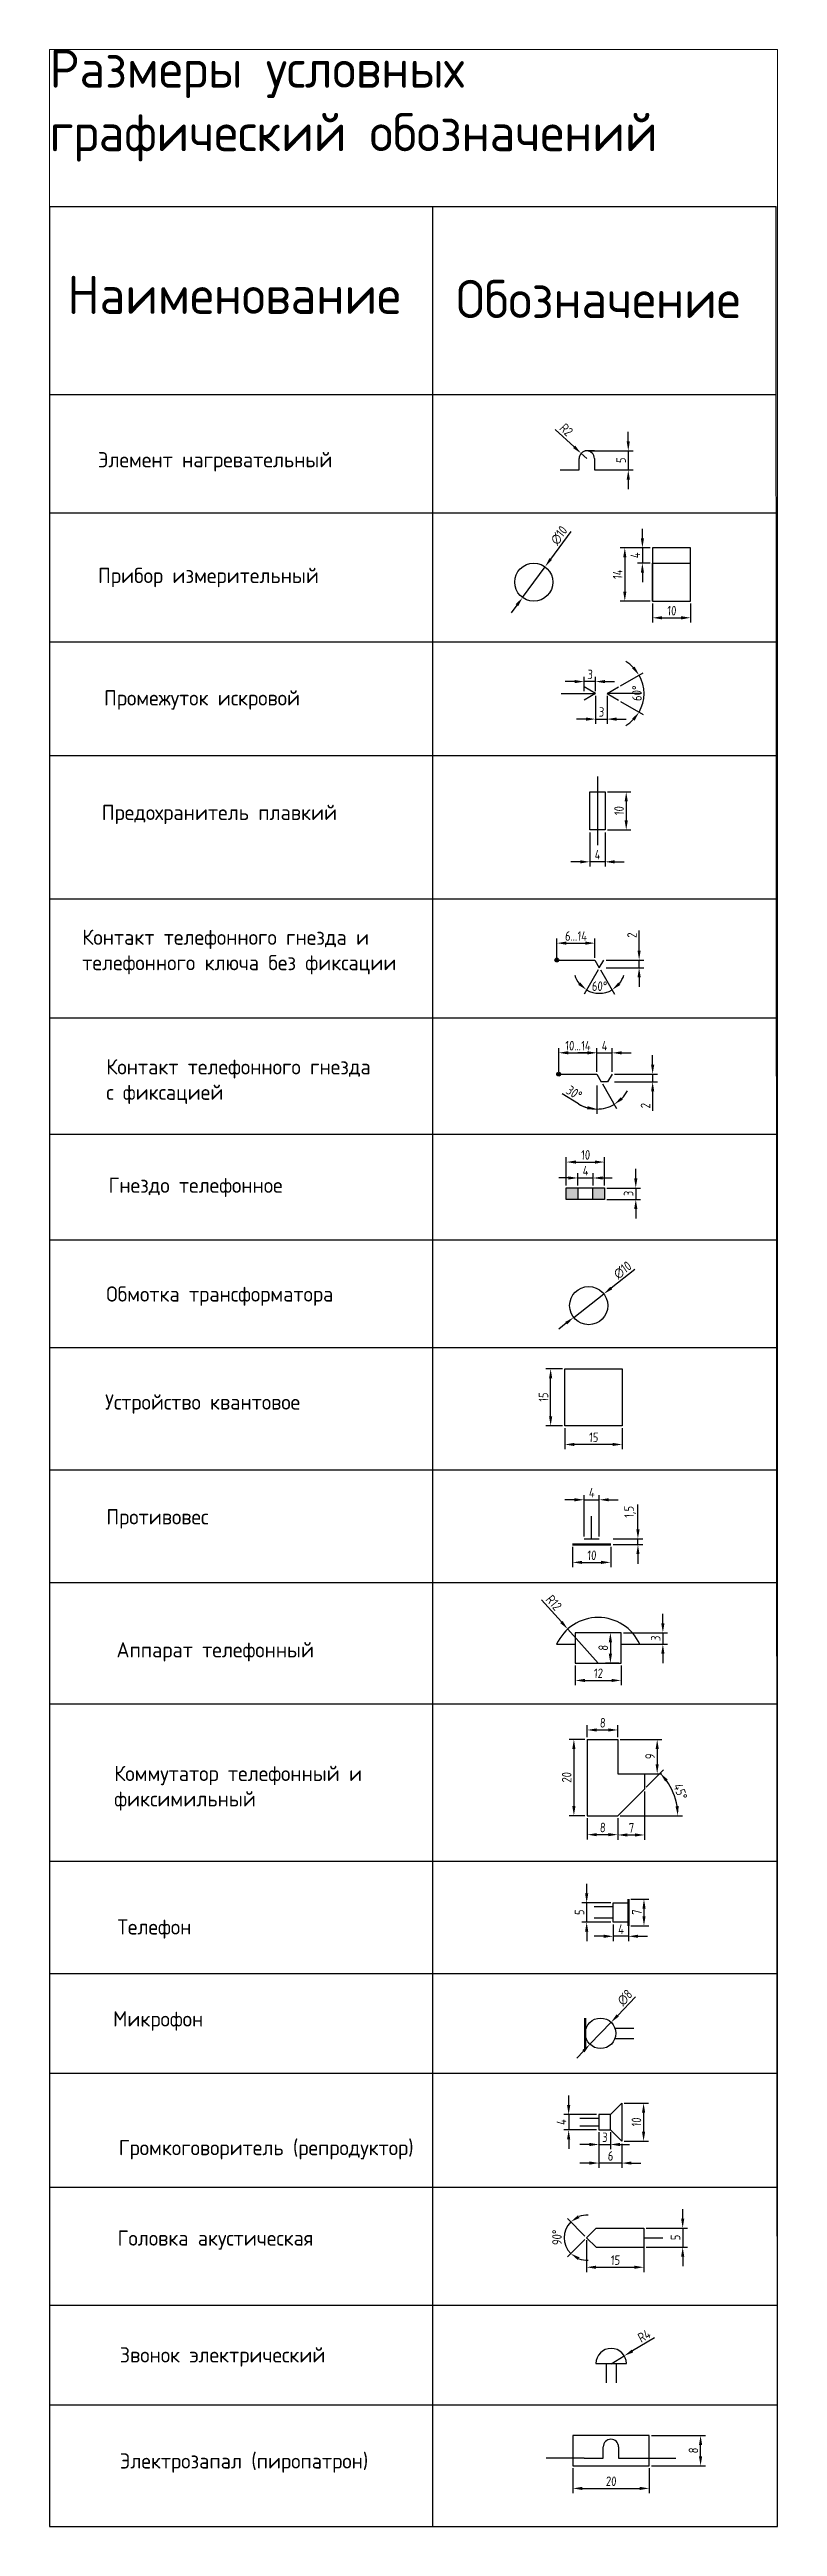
# Paper-space layout 'Лист2' of a CAD drawing. Header units: millimetres. Extents: x 119 to 166, y 23 to 186.
# The model-space entities are those that its viewports show. They can reach past a viewport. Long polylines and large blocks are cut down to what shows.
import ezdxf

# ---------------------------------------------------------------- set-up
doc = ezdxf.new("R2010")
doc.units = ezdxf.units.MM
for name, color, linetype, lineweight in [('220', 1, 'Continuous', 30), ('основные', 250, 'Continuous', 30), ('Рамка', 250, 'Continuous', 25)]:
    doc.layers.add(name, color=color, linetype=linetype, lineweight=lineweight)
doc.layers.add('Вспомогательны', color=10, linetype='Continuous')
doc.styles.get("Standard").update_dxf_attribs({"font": 'arial.ttf'})
doc.styles.add('Гост А', font='GOST.TTF', dxfattribs={"oblique": 3})
doc.dimstyles.new('ISO-25', dxfattribs={"dimtxt": 2.5, "dimasz": 2.5, "dimexe": 1.25, "dimexo": 0.625, "dimtad": 1, "dimtxsty": 'Гост А', "dimcen": 2.5, "dimadec": 0, "dimazin": 0, "dimtfac": 1, "dimtmove": 0, "dimatfit": 3, "dimfxl": 1, "dimarcsym": 0})

psp = doc.layouts.new('Лист2')

msp = doc.modelspace()

# ---------------------------------------------------------------- texts
at = {"layer": 'Рамка', "color": 0, "lineweight": 30}
for s, width, heights, insert, char_height, attachment_point in [('{\\fGOST type B|b0|i0|c204|p34;Размеры условных графический обозначений}', 190.56837, [0], (227.47, 309.045), 10, 1), ('\\pxqc;{\\fGOST type B|b0|i0|c204|p34;Наименование}', 96.78145, [0], (227.47, 249.686), 10, 1), ('\\pxqc;{\\fGOST type B|b0|i0|c204|p34;Обозначение}', 79.27649, [0], (331.737, 248.592), 10, 1), ('{\\fGOST type B|b0|i0|c204|p34;Элемент нагревательный}', 73.32151, [0], (240.158, 198.344), 4, 7), ('{\\fGOST type B|b0|i0|c204|p34;Прибор измерительный}', 73.32151, [0], (240.158, 167.964), 4, 7), ('{\\fGOST type B|b0|i0|c204|p34;Промежуток искровой}', 73.32151, [0], (241.731, 135.838), 4, 7), ('{\\fGOST type B|b0|i0|c204|p34;Предохранитель плавкий}', 73.32151, [0], (241.135, 105.784), 4, 7), ('{\\fGOST type B|b0|i0|c204|p34;Контакт телефонного гнезда и телефонного ключа без фиксации}', 88.28804, [16.428], (236.039, 66.366), 4, 7), ('{\\fGOST type B|b0|i0|c204|p34;Контакт телефонного гнезда с фиксацией}', 73.32151, [0], (242.327, 32.36), 4, 7), ('{\\fGOST type B|b0|i0|c204|p34;Гнездо телефонное}', 73.32151, [0], (242.924, 7.976), 4, 7), ('{\\fGOST type B|b0|i0|c204|p34;Обмотка трансформатора}', 73.32151, [0], (242.329, -20.59), 4, 7), ('{\\fGOST type B|b0|i0|c204|p34;Устройство квантовое}', 73.32151, [0], (242.029, -48.936), 4, 7), ('{\\fGOST type B|b0|i0|c204|p34;Противовес}', 73.32151, [0], (242.327, -79.054), 4, 7), ('{\\fGOST type B|b0|i0|c204|p34;Аппарат телефонный}', 73.32151, [0], (245.008, -113.948), 4, 7), ('{\\fGOST type B|b0|i0|c204|p34;Коммутатор телефонный и фиксимильный}', 73.32151, [0], (244.409, -153.049), 4, 7), ('{\\fGOST type B|b0|i0|c204|p34;Телефон}', 73.32151, [0], (245.3, -186.654), 4, 7), ('{\\fGOST type B|b0|i0|c204|p34;Микрофон}', 73.32151, [0], (244.107, -210.817), 4, 7), ('{\\fGOST type B|b0|i0|c204|p34;Громкоговоритель (репродуктор)}', 73.32151, [0], (245.596, -244.591), 4, 7), ('{\\fGOST type B|b0|i0|c204|p34;Головка акустическая}', 73.32151, [0], (245.299, -268.321), 4, 7), ('{\\fGOST type B|b0|i0|c204|p34;Звонок электрический}', 73.32151, [0], (245.895, -298.97), 4, 7), ('{\\fGOST type B|b0|i0|c204|p34;Электрозапал (пиропатрон)}', 73.32151, [0], (245.895, -326.802), 4, 7)]:
    msp.add_mtext_dynamic_manual_height_columns(s, width=width, gutter_width=7.5, heights=heights, dxfattribs=dict(at, insert=insert, char_height=char_height, attachment_point=attachment_point))

# ---------------------------------------------------------------- blocks, each defined once
blk = doc.blocks.new('*D59')
at = {"layer": 'Defpoints', "color": 0, "transparency": 16777216}
for p in [(368.33, 203.73), (370.33, 198.73), (379.22, 198.73)]:
    blk.add_point(p, dxfattribs=at)
at = {"layer": 'Вспомогательны', "color": 0, "lineweight": -2, "transparency": 16777216}
for p, q in [((379.22, 206.23), (379.22, 208.73)), ((368.95, 203.73), (380.47, 203.73)), ((379.22, 203.73), (379.22, 198.73)), ((370.95, 198.73), (380.47, 198.73)), ((379.22, 196.23), (379.22, 193.73))]:
    blk.add_line(p, q, dxfattribs=at)
at = {"layer": 'Вспомогательны', "color": 0, "transparency": 16777216}
for points in [[(378.8, 206.23), (379.63, 206.23), (379.22, 203.73)], [(378.8, 196.23), (379.63, 196.23), (379.22, 198.73)]]:
    blk.add_solid(points, dxfattribs=at)
at = {"layer": 'Вспомогательны', "color": 0, "transparency": 16777216, "insert": (377.34, 201.23), "char_height": 2.5, "attachment_point": 5, "rotation": 90, "style": 'Гост А'}
blk.add_mtext('5', dxfattribs=at)
blk = doc.blocks.new('*D60')
at = {"layer": 'Defpoints', "color": 0, "transparency": 16777216}
for p in [(366.86, 203.09), (368.33, 201.73)]:
    blk.add_point(p, dxfattribs=at)
at = {"layer": 'Вспомогательны', "color": 0, "lineweight": -2, "transparency": 16777216}
for p, q in [((360.08, 209.39), (365.03, 204.79)), ((368.33, 201.73), (366.86, 203.09))]:
    blk.add_line(p, q, dxfattribs=at)
at = {"layer": 'Вспомогательны', "color": 0, "transparency": 16777216}
blk.add_solid([(365.31, 205.1), (364.75, 204.49), (366.86, 203.09)], dxfattribs=at)
at = {"layer": 'Вспомогательны', "color": 0, "transparency": 16777216, "insert": (362.92, 209.32), "char_height": 2.5, "attachment_point": 5, "rotation": 317.09804, "style": 'Гост А'}
blk.add_mtext('R2', dxfattribs=at)
blk = doc.blocks.new('*D65')
at = {"layer": 'Defpoints', "color": 0, "transparency": 16777216}
for p in [(357.39, 173.33), (351.49, 165.26)]:
    blk.add_point(p, dxfattribs=at)
at = {"layer": 'Вспомогательны', "color": 0, "lineweight": -2, "transparency": 16777216}
for p, q in [((364.14, 182.58), (358.86, 175.35)), ((351.49, 165.26), (357.39, 173.33)), ((350.02, 163.24), (348.54, 161.22))]:
    blk.add_line(p, q, dxfattribs=at)
at = {"layer": 'Вспомогательны', "color": 0, "transparency": 16777216}
for points in [[(358.53, 175.6), (359.2, 175.11), (357.39, 173.33)], [(349.68, 163.48), (350.35, 162.99), (351.49, 165.26)]]:
    blk.add_solid(points, dxfattribs=at)
at = {"layer": 'Вспомогательны', "color": 0, "transparency": 16777216, "insert": (361.05, 181.52), "char_height": 2.5, "attachment_point": 5, "rotation": 53.8688, "style": 'Гост А'}
blk.add_mtext('∅10', dxfattribs=at)
blk = doc.blocks.new('*D66')
at = {"layer": 'Defpoints', "color": 0, "transparency": 16777216}
for p in [(385.58, 164.3), (395.58, 164.3), (395.58, 159.94)]:
    blk.add_point(p, dxfattribs=at)
at = {"layer": 'Вспомогательны', "color": 0, "lineweight": -2, "transparency": 16777216}
for p, q in [((385.58, 163.67), (385.58, 158.69)), ((395.58, 163.67), (395.58, 158.69)), ((388.08, 159.94), (393.08, 159.94))]:
    blk.add_line(p, q, dxfattribs=at)
at = {"layer": 'Вспомогательны', "color": 0, "transparency": 16777216}
for points in [[(388.08, 160.36), (388.08, 159.52), (385.58, 159.94)], [(393.08, 160.36), (393.08, 159.52), (395.58, 159.94)]]:
    blk.add_solid(points, dxfattribs=at)
at = {"layer": 'Вспомогательны', "color": 0, "transparency": 16777216, "insert": (390.58, 161.82), "char_height": 2.5, "attachment_point": 5, "style": 'Гост А'}
blk.add_mtext('10', dxfattribs=at)
blk = doc.blocks.new('*D67')
at = {"layer": 'Defpoints', "color": 0, "transparency": 16777216}
for p in [(385.58, 178.3), (378.31, 164.3), (385.58, 164.3)]:
    blk.add_point(p, dxfattribs=at)
at = {"layer": 'Вспомогательны', "color": 0, "lineweight": -2, "transparency": 16777216}
for p, q in [((384.95, 178.3), (377.06, 178.3)), ((378.31, 175.8), (378.31, 166.8)), ((384.95, 164.3), (377.06, 164.3))]:
    blk.add_line(p, q, dxfattribs=at)
at = {"layer": 'Вспомогательны', "color": 0, "transparency": 16777216}
for points in [[(377.89, 175.8), (378.73, 175.8), (378.31, 178.3)], [(377.89, 166.8), (378.73, 166.8), (378.31, 164.3)]]:
    blk.add_solid(points, dxfattribs=at)
at = {"layer": 'Вспомогательны', "color": 0, "transparency": 16777216, "insert": (376.43, 171.3), "char_height": 2.5, "attachment_point": 5, "rotation": 90, "style": 'Гост А'}
blk.add_mtext('14', dxfattribs=at)
blk = doc.blocks.new('*D68')
at = {"layer": 'Defpoints', "color": 0, "transparency": 16777216}
for p in [(385.58, 178.3), (382.92, 174.3), (385.58, 174.3)]:
    blk.add_point(p, dxfattribs=at)
at = {"layer": 'Вспомогательны', "color": 0, "lineweight": -2, "transparency": 16777216}
for p, q in [((382.92, 180.8), (382.92, 183.3)), ((384.95, 178.3), (381.67, 178.3)), ((382.92, 178.3), (382.92, 174.3)), ((384.95, 174.3), (381.67, 174.3)), ((382.92, 171.8), (382.92, 169.3))]:
    blk.add_line(p, q, dxfattribs=at)
at = {"layer": 'Вспомогательны', "color": 0, "transparency": 16777216}
for points in [[(382.51, 180.8), (383.34, 180.8), (382.92, 178.3)], [(382.51, 171.8), (383.34, 171.8), (382.92, 174.3)]]:
    blk.add_solid(points, dxfattribs=at)
at = {"layer": 'Вспомогательны', "color": 0, "transparency": 16777216, "insert": (381.05, 176.3), "char_height": 2.5, "attachment_point": 5, "rotation": 90, "style": 'Гост А'}
blk.add_mtext('4', dxfattribs=at)
blk = doc.blocks.new('*D72')
at = {"layer": 'Defpoints', "color": 0, "transparency": 16777216}
for p in [(367.65, 143.2), (367.65, 140.06), (370.65, 140.06)]:
    blk.add_point(p, dxfattribs=at)
at = {"layer": 'Вспомогательны', "color": 0, "lineweight": -2, "transparency": 16777216}
for p, q in [((365.15, 143.2), (362.65, 143.2)), ((367.65, 140.68), (367.65, 144.45)), ((370.65, 143.2), (367.65, 143.2)), ((370.65, 140.68), (370.65, 144.45)), ((373.15, 143.2), (375.65, 143.2))]:
    blk.add_line(p, q, dxfattribs=at)
at = {"layer": 'Вспомогательны', "color": 0, "transparency": 16777216}
for points in [[(365.15, 143.62), (365.15, 142.79), (367.65, 143.2)], [(373.15, 143.62), (373.15, 142.79), (370.65, 143.2)]]:
    blk.add_solid(points, dxfattribs=at)
at = {"layer": 'Вспомогательны', "color": 0, "transparency": 16777216, "insert": (369.15, 145.08), "char_height": 2.5, "attachment_point": 5, "style": 'Гост А'}
blk.add_mtext('3', dxfattribs=at)
blk = doc.blocks.new('*D73')
at = {"layer": 'Defpoints', "color": 0, "transparency": 16777216}
for p in [(370.65, 140.06), (373.65, 140.06), (373.65, 133.36)]:
    blk.add_point(p, dxfattribs=at)
at = {"layer": 'Вспомогательны', "color": 0, "lineweight": -2, "transparency": 16777216}
for p, q in [((370.65, 139.43), (370.65, 132.11)), ((373.65, 139.43), (373.65, 132.11)), ((368.15, 133.36), (365.65, 133.36)), ((370.65, 133.36), (373.65, 133.36)), ((376.15, 133.36), (378.65, 133.36))]:
    blk.add_line(p, q, dxfattribs=at)
at = {"layer": 'Вспомогательны', "color": 0, "transparency": 16777216}
for points in [[(368.15, 133.78), (368.15, 132.94), (370.65, 133.36)], [(376.15, 133.78), (376.15, 132.94), (373.65, 133.36)]]:
    blk.add_solid(points, dxfattribs=at)
at = {"layer": 'Вспомогательны', "color": 0, "transparency": 16777216, "insert": (372.15, 135.23), "char_height": 2.5, "attachment_point": 5, "style": 'Гост А'}
blk.add_mtext('3', dxfattribs=at)
blk = doc.blocks.new('*D74')
at = {"layer": 'Defpoints', "color": 0, "transparency": 16777216}
for p in [(373.65, 140.06), (373.65, 140.06), (376.65, 141.79), (376.65, 138.32), (383.22, 138.37)]:
    blk.add_point(p, dxfattribs=at)
at = {"layer": 'Вспомогательны', "color": 0, "lineweight": -2, "transparency": 16777216}
for p, q in [((377.2, 142.1), (383.15, 145.54)), ((377.2, 138.01), (383.15, 134.57))]:
    blk.add_line(p, q, dxfattribs=at)
for start, end in [(44.78531, 59.57061), (330, 30), (300.42939, 315.21469)]:
    blk.add_arc((373.65, 140.06), 9.71, start, end, dxfattribs=at)
at = {"layer": 'Вспомогательны', "color": 0, "transparency": 16777216}
for points in [[(380.88, 147.15), (380.22, 146.65), (382.07, 144.91)], [(380.22, 133.46), (380.88, 132.96), (382.07, 135.2)]]:
    blk.add_solid(points, dxfattribs=at)
at = {"layer": 'Вспомогательны', "color": 0, "transparency": 16777216, "insert": (381.49, 140.06), "char_height": 2.5, "attachment_point": 5, "rotation": 90, "style": 'Гост А'}
blk.add_mtext('60°', dxfattribs=at)
blk = doc.blocks.new('*D77')
at = {"layer": 'Defpoints', "color": 0, "transparency": 16777216}
for p in [(373.12, 114.26), (373.12, 104.26), (378.68, 104.26)]:
    blk.add_point(p, dxfattribs=at)
at = {"layer": 'Вспомогательны', "color": 0, "lineweight": -2, "transparency": 16777216}
for p, q in [((373.75, 114.26), (379.93, 114.26)), ((378.68, 111.76), (378.68, 106.76)), ((373.75, 104.26), (379.93, 104.26))]:
    blk.add_line(p, q, dxfattribs=at)
at = {"layer": 'Вспомогательны', "color": 0, "transparency": 16777216}
for points in [[(378.27, 111.76), (379.1, 111.76), (378.68, 114.26)], [(378.27, 106.76), (379.1, 106.76), (378.68, 104.26)]]:
    blk.add_solid(points, dxfattribs=at)
at = {"layer": 'Вспомогательны', "color": 0, "transparency": 16777216, "insert": (376.81, 109.26), "char_height": 2.5, "attachment_point": 5, "rotation": 90, "style": 'Гост А'}
blk.add_mtext('10', dxfattribs=at)
blk = doc.blocks.new('*D78')
at = {"layer": 'Defpoints', "color": 0, "transparency": 16777216}
for p in [(369.12, 104.26), (373.12, 104.26), (369.12, 95.9)]:
    blk.add_point(p, dxfattribs=at)
at = {"layer": 'Вспомогательны', "color": 0, "lineweight": -2, "transparency": 16777216}
for p, q in [((369.12, 103.63), (369.12, 94.65)), ((373.12, 103.63), (373.12, 94.65)), ((366.62, 95.9), (364.12, 95.9)), ((373.12, 95.9), (369.12, 95.9)), ((375.62, 95.9), (378.12, 95.9))]:
    blk.add_line(p, q, dxfattribs=at)
at = {"layer": 'Вспомогательны', "color": 0, "transparency": 16777216}
for points in [[(366.62, 96.32), (366.62, 95.49), (369.12, 95.9)], [(375.62, 96.32), (375.62, 95.49), (373.12, 95.9)]]:
    blk.add_solid(points, dxfattribs=at)
at = {"layer": 'Вспомогательны', "color": 0, "transparency": 16777216, "insert": (371.12, 97.78), "char_height": 2.5, "attachment_point": 5, "style": 'Гост А'}
blk.add_mtext('4', dxfattribs=at)
blk = doc.blocks.new('Точка')
at = {"layer": '220'}
h = blk.add_hatch(color=256, dxfattribs=at)
h.dxf.hatch_style = 1
h.paths.add_polyline_path([(-0.5, 0, 1), (0.5, 0, 1)])
blk.add_circle((0, 0), 0.5, dxfattribs=at)
blk = doc.blocks.new('*D82')
at = {"layer": 'Defpoints', "color": 0, "transparency": 16777216}
for p in [(370.47, 74.57), (360.47, 70.13), (370.47, 70.13)]:
    blk.add_point(p, dxfattribs=at)
at = {"layer": 'Вспомогательны', "color": 0, "lineweight": -2, "transparency": 16777216}
for p, q in [((360.47, 70.75), (360.47, 75.82)), ((362.97, 74.57), (367.97, 74.57)), ((370.47, 70.75), (370.47, 75.82))]:
    blk.add_line(p, q, dxfattribs=at)
at = {"layer": 'Вспомогательны', "color": 0, "transparency": 16777216}
for points in [[(362.97, 74.98), (362.97, 74.15), (360.47, 74.57)], [(367.97, 74.98), (367.97, 74.15), (370.47, 74.57)]]:
    blk.add_solid(points, dxfattribs=at)
at = {"layer": 'Вспомогательны', "color": 0, "transparency": 16777216, "insert": (365.47, 76.44), "char_height": 2.5, "attachment_point": 5, "style": 'Гост А'}
blk.add_mtext('6...14', dxfattribs=at)
blk = doc.blocks.new('*D83')
at = {"layer": 'Defpoints', "color": 0, "transparency": 16777216}
for p in [(370.47, 70.13), (371.62, 68.13), (371.62, 68.13), (372.78, 70.13), (370.45, 61.5)]:
    blk.add_point(p, dxfattribs=at)
at = {"layer": 'Вспомогательны', "color": 0, "lineweight": -2, "transparency": 16777216}
for p, q in [((371.31, 67.58), (367.63, 61.22)), ((371.93, 67.58), (375.61, 61.22))]:
    blk.add_line(p, q, dxfattribs=at)
for start, end in [(197.16964, 218.58482), (321.41518, 342.83036), (240, 300)]:
    blk.add_arc((371.62, 68.13), 6.73, start, end, dxfattribs=at)
at = {"layer": 'Вспомогательны', "color": 0, "transparency": 16777216}
for points in [[(366.63, 64.25), (366.09, 63.61), (368.26, 62.3)], [(377.15, 63.61), (376.61, 64.25), (374.99, 62.3)]]:
    blk.add_solid(points, dxfattribs=at)
at = {"layer": 'Вспомогательны', "color": 0, "transparency": 16777216, "insert": (371.62, 63.27), "char_height": 2.5, "attachment_point": 5, "style": 'Гост А'}
blk.add_mtext('60°', dxfattribs=at)
blk = doc.blocks.new('*D84')
at = {"layer": 'Defpoints', "color": 0, "transparency": 16777216}
for p in [(372.78, 70.13), (372.78, 68.13), (382.06, 68.13)]:
    blk.add_point(p, dxfattribs=at)
at = {"layer": 'Вспомогательны', "color": 0, "lineweight": -2, "transparency": 16777216}
for p, q in [((382.06, 72.63), (382.06, 77.9)), ((373.4, 70.13), (383.31, 70.13)), ((373.4, 68.13), (383.31, 68.13)), ((382.06, 68.13), (382.06, 70.13)), ((382.06, 65.63), (382.06, 63.13))]:
    blk.add_line(p, q, dxfattribs=at)
at = {"layer": 'Вспомогательны', "color": 0, "transparency": 16777216}
for points in [[(381.65, 72.63), (382.48, 72.63), (382.06, 70.13)], [(381.65, 65.63), (382.48, 65.63), (382.06, 68.13)]]:
    blk.add_solid(points, dxfattribs=at)
at = {"layer": 'Вспомогательны', "color": 0, "transparency": 16777216, "insert": (380.19, 76.58), "char_height": 2.5, "attachment_point": 5, "rotation": 90, "style": 'Гост А'}
blk.add_mtext('2', dxfattribs=at)
blk = doc.blocks.new('*D89')
at = {"layer": 'Defpoints', "color": 0, "transparency": 16777216}
for p in [(370.97, 45.8), (360.97, 40.17), (370.97, 40.17)]:
    blk.add_point(p, dxfattribs=at)
at = {"layer": 'Вспомогательны', "color": 0, "lineweight": -2, "transparency": 16777216}
for p, q in [((360.97, 40.8), (360.97, 47.05)), ((363.47, 45.8), (368.47, 45.8)), ((370.97, 40.8), (370.97, 47.05))]:
    blk.add_line(p, q, dxfattribs=at)
at = {"layer": 'Вспомогательны', "color": 0, "transparency": 16777216}
for points in [[(363.47, 46.21), (363.47, 45.38), (360.97, 45.8)], [(368.47, 46.21), (368.47, 45.38), (370.97, 45.8)]]:
    blk.add_solid(points, dxfattribs=at)
at = {"layer": 'Вспомогательны', "color": 0, "transparency": 16777216, "insert": (365.97, 47.67), "char_height": 2.5, "attachment_point": 5, "style": 'Гост А'}
blk.add_mtext('10...14', dxfattribs=at)
blk = doc.blocks.new('*D90')
at = {"layer": 'Defpoints', "color": 0, "transparency": 16777216}
for p in [(374.97, 40.17), (374.97, 38.17), (385.61, 38.17)]:
    blk.add_point(p, dxfattribs=at)
at = {"layer": 'Вспомогательны', "color": 0, "lineweight": -2, "transparency": 16777216}
for p, q in [((375.59, 40.17), (386.86, 40.17)), ((385.61, 42.67), (385.61, 45.17)), ((385.61, 40.17), (385.61, 38.17)), ((375.59, 38.17), (386.86, 38.17)), ((385.61, 35.67), (385.61, 30.53))]:
    blk.add_line(p, q, dxfattribs=at)
at = {"layer": 'Вспомогательны', "color": 0, "transparency": 16777216}
for points in [[(385.2, 42.67), (386.03, 42.67), (385.61, 40.17)], [(385.2, 35.67), (386.03, 35.67), (385.61, 38.17)]]:
    blk.add_solid(points, dxfattribs=at)
at = {"layer": 'Вспомогательны', "color": 0, "transparency": 16777216, "insert": (383.74, 31.85), "char_height": 2.5, "attachment_point": 5, "rotation": 90, "style": 'Гост А'}
blk.add_mtext('2', dxfattribs=at)
blk = doc.blocks.new('*D91')
at = {"layer": 'Defpoints', "color": 0, "transparency": 16777216}
for p in [(374.97, 45.77), (370.97, 40.17), (374.97, 40.17)]:
    blk.add_point(p, dxfattribs=at)
at = {"layer": 'Вспомогательны', "color": 0, "lineweight": -2, "transparency": 16777216}
for p, q in [((368.47, 45.77), (365.97, 45.77)), ((370.97, 40.8), (370.97, 47.02)), ((370.97, 45.77), (374.97, 45.77)), ((374.97, 40.8), (374.97, 47.02)), ((377.47, 45.77), (379.97, 45.77))]:
    blk.add_line(p, q, dxfattribs=at)
at = {"layer": 'Вспомогательны', "color": 0, "transparency": 16777216}
for points in [[(368.47, 46.19), (368.47, 45.36), (370.97, 45.77)], [(377.47, 46.19), (377.47, 45.36), (374.97, 45.77)]]:
    blk.add_solid(points, dxfattribs=at)
at = {"layer": 'Вспомогательны', "color": 0, "transparency": 16777216, "insert": (372.97, 47.65), "char_height": 2.5, "attachment_point": 5, "style": 'Гост А'}
blk.add_mtext('4', dxfattribs=at)
blk = doc.blocks.new('*D92')
at = {"layer": 'Defpoints', "color": 0, "transparency": 16777216}
for p in [(370.97, 40.17), (370.97, 40.17), (370.97, 37.83), (372.12, 38.17), (374.09, 31.58)]:
    blk.add_point(p, dxfattribs=at)
at = {"layer": 'Вспомогательны', "color": 0, "lineweight": -2, "transparency": 16777216}
for p, q in [((366.16, 32.39), (361.86, 35.05)), ((370.97, 37.2), (370.97, 29.78)), ((372.43, 37.63), (376.16, 31.17))]:
    blk.add_line(p, q, dxfattribs=at)
for start, end in [(315.71544, 331.43089), (238.26338, 270), (238.56911, 254.28456), (270, 300)]:
    blk.add_arc((370.97, 40.17), 9.14, start, end, dxfattribs=at)
at = {"layer": 'Вспомогательны', "color": 0, "transparency": 16777216}
for points in [[(377.77, 33.46), (377.26, 34.12), (375.54, 32.25)], [(368.55, 31.78), (368.43, 30.96), (370.97, 31.03)]]:
    blk.add_solid(points, dxfattribs=at)
at = {"layer": 'Вспомогательны', "color": 0, "transparency": 16777216, "insert": (364.99, 35.32), "char_height": 2.5, "attachment_point": 5, "rotation": 328.26338, "style": 'Гост А'}
blk.add_mtext('30°', dxfattribs=at)
blk = doc.blocks.new('*D96')
at = {"layer": 'Defpoints', "color": 0, "transparency": 16777216}
for p in [(372.97, 10.31), (372.97, 7.31), (381.19, 7.31)]:
    blk.add_point(p, dxfattribs=at)
at = {"layer": 'Вспомогательны', "color": 0, "lineweight": -2, "transparency": 16777216}
for p, q in [((381.19, 12.81), (381.19, 15.31)), ((373.59, 10.31), (382.44, 10.31)), ((373.59, 7.31), (382.44, 7.31)), ((381.19, 10.31), (381.19, 7.31)), ((381.19, 4.81), (381.19, 2.31))]:
    blk.add_line(p, q, dxfattribs=at)
at = {"layer": 'Вспомогательны', "color": 0, "transparency": 16777216}
for points in [[(380.77, 12.81), (381.6, 12.81), (381.19, 10.31)], [(380.77, 4.81), (381.6, 4.81), (381.19, 7.31)]]:
    blk.add_solid(points, dxfattribs=at)
at = {"layer": 'Вспомогательны', "color": 0, "transparency": 16777216, "insert": (379.31, 8.81), "char_height": 2.5, "attachment_point": 5, "rotation": 90, "style": 'Гост А'}
blk.add_mtext('3', dxfattribs=at)
blk = doc.blocks.new('*D97')
at = {"layer": 'Defpoints', "color": 0, "transparency": 16777216}
for p in [(365.97, 10.31), (369.97, 12.94), (369.97, 10.31)]:
    blk.add_point(p, dxfattribs=at)
at = {"layer": 'Вспомогательны', "color": 0, "lineweight": -2, "transparency": 16777216}
for p, q in [((365.97, 10.94), (365.97, 14.19)), ((369.97, 10.94), (369.97, 14.19)), ((363.47, 12.94), (360.97, 12.94)), ((365.97, 12.94), (369.97, 12.94)), ((372.47, 12.94), (374.97, 12.94))]:
    blk.add_line(p, q, dxfattribs=at)
at = {"layer": 'Вспомогательны', "color": 0, "transparency": 16777216}
for points in [[(363.47, 13.36), (363.47, 12.53), (365.97, 12.94)], [(372.47, 13.36), (372.47, 12.53), (369.97, 12.94)]]:
    blk.add_solid(points, dxfattribs=at)
at = {"layer": 'Вспомогательны', "color": 0, "transparency": 16777216, "insert": (367.97, 14.82), "char_height": 2.5, "attachment_point": 5, "style": 'Гост А'}
blk.add_mtext('4', dxfattribs=at)
blk = doc.blocks.new('*D98')
at = {"layer": 'Defpoints', "color": 0, "transparency": 16777216}
for p in [(372.97, 17.12), (362.97, 10.31), (372.97, 10.31)]:
    blk.add_point(p, dxfattribs=at)
at = {"layer": 'Вспомогательны', "color": 0, "lineweight": -2, "transparency": 16777216}
for p, q in [((362.97, 10.94), (362.97, 18.37)), ((365.47, 17.12), (370.47, 17.12)), ((372.97, 10.94), (372.97, 18.37))]:
    blk.add_line(p, q, dxfattribs=at)
at = {"layer": 'Вспомогательны', "color": 0, "transparency": 16777216}
for points in [[(365.47, 17.54), (365.47, 16.7), (362.97, 17.12)], [(370.47, 17.54), (370.47, 16.7), (372.97, 17.12)]]:
    blk.add_solid(points, dxfattribs=at)
at = {"layer": 'Вспомогательны', "color": 0, "transparency": 16777216, "insert": (367.97, 19), "char_height": 2.5, "attachment_point": 5, "style": 'Гост А'}
blk.add_mtext('10', dxfattribs=at)
blk = doc.blocks.new('*D100')
at = {"layer": 'Defpoints', "color": 0, "transparency": 16777216}
for p in [(372.79, -17.48), (364.91, -23.63)]:
    blk.add_point(p, dxfattribs=at)
at = {"layer": 'Вспомогательны', "color": 0, "lineweight": -2, "transparency": 16777216}
for p, q in [((380.96, -11.11), (374.76, -15.94)), ((364.91, -23.63), (372.79, -17.48)), ((362.94, -25.17), (360.97, -26.71))]:
    blk.add_line(p, q, dxfattribs=at)
at = {"layer": 'Вспомогательны', "color": 0, "transparency": 16777216}
for points in [[(374.51, -15.61), (375.02, -16.27), (372.79, -17.48)], [(362.68, -24.84), (363.19, -25.5), (364.91, -23.63)]]:
    blk.add_solid(points, dxfattribs=at)
at = {"layer": 'Вспомогательны', "color": 0, "transparency": 16777216, "insert": (377.69, -11.28), "char_height": 2.5, "attachment_point": 5, "rotation": 37.96686, "style": 'Гост А'}
blk.add_mtext('∅10', dxfattribs=at)
blk = doc.blocks.new('*D103')
at = {"layer": 'Defpoints', "color": 0, "transparency": 16777216}
for p in [(358.86, -37.12), (362.59, -37.12), (362.59, -52.12)]:
    blk.add_point(p, dxfattribs=at)
at = {"layer": 'Вспомогательны', "color": 0, "lineweight": -2, "transparency": 16777216}
for p, q in [((361.97, -37.12), (357.61, -37.12)), ((358.86, -49.62), (358.86, -39.62)), ((361.97, -52.12), (357.61, -52.12))]:
    blk.add_line(p, q, dxfattribs=at)
at = {"layer": 'Вспомогательны', "color": 0, "transparency": 16777216}
for points in [[(358.45, -39.62), (359.28, -39.62), (358.86, -37.12)], [(358.45, -49.62), (359.28, -49.62), (358.86, -52.12)]]:
    blk.add_solid(points, dxfattribs=at)
at = {"layer": 'Вспомогательны', "color": 0, "transparency": 16777216, "insert": (356.99, -44.62), "char_height": 2.5, "attachment_point": 5, "rotation": 90, "style": 'Гост А'}
blk.add_mtext('15', dxfattribs=at)
blk = doc.blocks.new('*D104')
at = {"layer": 'Defpoints', "color": 0, "transparency": 16777216}
for p in [(362.59, -52.12), (362.59, -56.99), (377.59, -52.12)]:
    blk.add_point(p, dxfattribs=at)
at = {"layer": 'Вспомогательны', "color": 0, "lineweight": -2, "transparency": 16777216}
for p, q in [((362.59, -52.75), (362.59, -58.24)), ((375.09, -56.99), (365.09, -56.99)), ((377.59, -52.75), (377.59, -58.24))]:
    blk.add_line(p, q, dxfattribs=at)
at = {"layer": 'Вспомогательны', "color": 0, "transparency": 16777216}
for points in [[(365.09, -56.57), (365.09, -57.4), (362.59, -56.99)], [(375.09, -56.57), (375.09, -57.4), (377.59, -56.99)]]:
    blk.add_solid(points, dxfattribs=at)
at = {"layer": 'Вспомогательны', "color": 0, "transparency": 16777216, "insert": (370.09, -55.11), "char_height": 2.5, "attachment_point": 5, "style": 'Гост А'}
blk.add_mtext('15', dxfattribs=at)
blk = doc.blocks.new('*D108')
at = {"layer": 'Defpoints', "color": 0, "transparency": 16777216}
for p in [(371.61, -71.5), (367.61, -81.77), (371.61, -81.77)]:
    blk.add_point(p, dxfattribs=at)
at = {"layer": 'Вспомогательны', "color": 0, "lineweight": -2, "transparency": 16777216}
for p, q in [((367.61, -81.14), (367.61, -70.25)), ((371.61, -81.14), (371.61, -70.25)), ((365.11, -71.5), (362.61, -71.5)), ((367.61, -71.5), (371.61, -71.5)), ((374.11, -71.5), (376.61, -71.5))]:
    blk.add_line(p, q, dxfattribs=at)
at = {"layer": 'Вспомогательны', "color": 0, "transparency": 16777216}
for points in [[(365.11, -71.09), (365.11, -71.92), (367.61, -71.5)], [(374.11, -71.09), (374.11, -71.92), (371.61, -71.5)]]:
    blk.add_solid(points, dxfattribs=at)
at = {"layer": 'Вспомогательны', "color": 0, "transparency": 16777216, "insert": (369.61, -69.63), "char_height": 2.5, "attachment_point": 5, "style": 'Гост А'}
blk.add_mtext('4', dxfattribs=at)
blk = doc.blocks.new('*D109')
at = {"layer": 'Defpoints', "color": 0, "transparency": 16777216}
for p in [(374.61, -81.77), (374.61, -83.27), (381.75, -81.77)]:
    blk.add_point(p, dxfattribs=at)
at = {"layer": 'Вспомогательны', "color": 0, "lineweight": -2, "transparency": 16777216}
for p, q in [((381.75, -79.27), (381.75, -72.71)), ((375.24, -81.77), (383, -81.77)), ((375.24, -83.27), (383, -83.27)), ((381.75, -83.27), (381.75, -81.77)), ((381.75, -85.77), (381.75, -88.27))]:
    blk.add_line(p, q, dxfattribs=at)
at = {"layer": 'Вспомогательны', "color": 0, "transparency": 16777216}
for points in [[(381.34, -79.27), (382.17, -79.27), (381.75, -81.77)], [(381.34, -85.77), (382.17, -85.77), (381.75, -83.27)]]:
    blk.add_solid(points, dxfattribs=at)
at = {"layer": 'Вспомогательны', "color": 0, "transparency": 16777216, "insert": (379.69, -74.74), "char_height": 2.5, "attachment_point": 5, "rotation": 90, "style": 'Гост А'}
blk.add_mtext('1,5', dxfattribs=at)
blk = doc.blocks.new('*D110')
at = {"layer": 'Defpoints', "color": 0, "transparency": 16777216}
for p in [(364.61, -83.27), (374.61, -83.27), (374.61, -87.93)]:
    blk.add_point(p, dxfattribs=at)
at = {"layer": 'Вспомогательны', "color": 0, "lineweight": -2, "transparency": 16777216}
for p, q in [((364.61, -83.89), (364.61, -89.18)), ((374.61, -83.89), (374.61, -89.18)), ((367.11, -87.93), (372.11, -87.93))]:
    blk.add_line(p, q, dxfattribs=at)
at = {"layer": 'Вспомогательны', "color": 0, "transparency": 16777216}
for points in [[(367.11, -87.52), (367.11, -88.35), (364.61, -87.93)], [(372.11, -87.52), (372.11, -88.35), (374.61, -87.93)]]:
    blk.add_solid(points, dxfattribs=at)
at = {"layer": 'Вспомогательны', "color": 0, "transparency": 16777216, "insert": (369.61, -86.06), "char_height": 2.5, "attachment_point": 5, "style": 'Гост А'}
blk.add_mtext('10', dxfattribs=at)
blk = doc.blocks.new('*D115')
at = {"layer": 'Defpoints', "color": 0, "transparency": 16777216}
for p in [(377.33, -106.4), (374.53, -114.4), (377.33, -114.4)]:
    blk.add_point(p, dxfattribs=at)
at = {"layer": 'Вспомогательны', "color": 0, "lineweight": -2, "transparency": 16777216}
for p, q in [((376.71, -106.4), (373.28, -106.4)), ((374.53, -108.9), (374.53, -111.9)), ((376.71, -114.4), (373.28, -114.4))]:
    blk.add_line(p, q, dxfattribs=at)
at = {"layer": 'Вспомогательны', "color": 0, "transparency": 16777216}
for points in [[(374.11, -108.9), (374.95, -108.9), (374.53, -106.4)], [(374.11, -111.9), (374.95, -111.9), (374.53, -114.4)]]:
    blk.add_solid(points, dxfattribs=at)
at = {"layer": 'Вспомогательны', "color": 0, "transparency": 16777216, "insert": (372.65, -110.4), "char_height": 2.5, "attachment_point": 5, "rotation": 90, "style": 'Гост А'}
blk.add_mtext('8', dxfattribs=at)
blk = doc.blocks.new('*D116')
at = {"layer": 'Defpoints', "color": 0, "transparency": 16777216}
for p in [(365.33, -114.4), (377.33, -114.4), (377.33, -118.91)]:
    blk.add_point(p, dxfattribs=at)
at = {"layer": 'Вспомогательны', "color": 0, "lineweight": -2, "transparency": 16777216}
for p, q in [((365.33, -115.02), (365.33, -120.16)), ((377.33, -115.02), (377.33, -120.16)), ((367.83, -118.91), (374.83, -118.91))]:
    blk.add_line(p, q, dxfattribs=at)
at = {"layer": 'Вспомогательны', "color": 0, "transparency": 16777216}
for points in [[(367.83, -118.49), (367.83, -119.33), (365.33, -118.91)], [(374.83, -118.49), (374.83, -119.33), (377.33, -118.91)]]:
    blk.add_solid(points, dxfattribs=at)
at = {"layer": 'Вспомогательны', "color": 0, "transparency": 16777216, "insert": (371.33, -117.03), "char_height": 2.5, "attachment_point": 5, "style": 'Гост А'}
blk.add_mtext('12', dxfattribs=at)
blk = doc.blocks.new('*D117')
at = {"layer": 'Defpoints', "color": 0, "transparency": 16777216}
for p in [(363.35, -105.44), (371.33, -114.4)]:
    blk.add_point(p, dxfattribs=at)
at = {"layer": 'Вспомогательны', "color": 0, "lineweight": -2, "transparency": 16777216}
for p, q in [((356.49, -97.73), (361.69, -103.57)), ((371.33, -114.4), (363.35, -105.44))]:
    blk.add_line(p, q, dxfattribs=at)
at = {"layer": 'Вспомогательны', "color": 0, "transparency": 16777216}
blk.add_solid([(362, -103.29), (361.38, -103.85), (363.35, -105.44)], dxfattribs=at)
at = {"layer": 'Вспомогательны', "color": 0, "transparency": 16777216, "insert": (359.66, -98.47), "char_height": 2.5, "attachment_point": 5, "rotation": 311.68527, "style": 'Гост А'}
blk.add_mtext('R12', dxfattribs=at)
blk = doc.blocks.new('*D118')
at = {"layer": 'Defpoints', "color": 0, "transparency": 16777216}
for p in [(377.33, -106.4), (377.33, -109.4), (388.29, -109.4)]:
    blk.add_point(p, dxfattribs=at)
at = {"layer": 'Вспомогательны', "color": 0, "lineweight": -2, "transparency": 16777216}
for p, q in [((388.29, -103.9), (388.29, -101.4)), ((377.96, -106.4), (389.54, -106.4)), ((377.96, -109.4), (389.54, -109.4)), ((388.29, -106.4), (388.29, -109.4)), ((388.29, -111.9), (388.29, -114.4))]:
    blk.add_line(p, q, dxfattribs=at)
at = {"layer": 'Вспомогательны', "color": 0, "transparency": 16777216}
for points in [[(387.87, -103.9), (388.7, -103.9), (388.29, -106.4)], [(387.87, -111.9), (388.7, -111.9), (388.29, -109.4)]]:
    blk.add_solid(points, dxfattribs=at)
at = {"layer": 'Вспомогательны', "color": 0, "transparency": 16777216, "insert": (386.41, -107.9), "char_height": 2.5, "attachment_point": 5, "rotation": 90, "style": 'Гост А'}
blk.add_mtext('3', dxfattribs=at)
blk = doc.blocks.new('*D125')
at = {"layer": 'Defpoints', "color": 0, "transparency": 16777216}
for p in [(368.47, -134.4), (376.47, -131.91), (376.47, -134.4)]:
    blk.add_point(p, dxfattribs=at)
at = {"layer": 'Вспомогательны', "color": 0, "lineweight": -2, "transparency": 16777216}
for p, q in [((368.47, -133.78), (368.47, -130.66)), ((370.97, -131.91), (373.97, -131.91)), ((376.47, -133.78), (376.47, -130.66))]:
    blk.add_line(p, q, dxfattribs=at)
at = {"layer": 'Вспомогательны', "color": 0, "transparency": 16777216}
for points in [[(370.97, -131.49), (370.97, -132.33), (368.47, -131.91)], [(373.97, -131.49), (373.97, -132.33), (376.47, -131.91)]]:
    blk.add_solid(points, dxfattribs=at)
at = {"layer": 'Вспомогательны', "color": 0, "transparency": 16777216, "insert": (372.47, -130.03), "char_height": 2.5, "attachment_point": 5, "style": 'Гост А'}
blk.add_mtext('8', dxfattribs=at)
blk = doc.blocks.new('*D126')
at = {"layer": 'Defpoints', "color": 0, "transparency": 16777216}
for p in [(368.47, -134.4), (364.96, -154.4), (368.47, -154.4)]:
    blk.add_point(p, dxfattribs=at)
at = {"layer": 'Вспомогательны', "color": 0, "lineweight": -2, "transparency": 16777216}
for p, q in [((367.84, -134.4), (363.71, -134.4)), ((364.96, -136.9), (364.96, -151.9)), ((367.84, -154.4), (363.71, -154.4))]:
    blk.add_line(p, q, dxfattribs=at)
at = {"layer": 'Вспомогательны', "color": 0, "transparency": 16777216}
for points in [[(364.54, -136.9), (365.37, -136.9), (364.96, -134.4)], [(364.54, -151.9), (365.37, -151.9), (364.96, -154.4)]]:
    blk.add_solid(points, dxfattribs=at)
at = {"layer": 'Вспомогательны', "color": 0, "transparency": 16777216, "insert": (363.08, -144.4), "char_height": 2.5, "attachment_point": 5, "rotation": 90, "style": 'Гост А'}
blk.add_mtext('20', dxfattribs=at)
blk = doc.blocks.new('*D127')
at = {"layer": 'Defpoints', "color": 0, "transparency": 16777216}
for p in [(368.47, -154.4), (376.47, -154.4), (376.47, -159.38)]:
    blk.add_point(p, dxfattribs=at)
at = {"layer": 'Вспомогательны', "color": 0, "lineweight": -2, "transparency": 16777216}
for p, q in [((368.47, -155.03), (368.47, -160.63)), ((376.47, -155.03), (376.47, -160.63)), ((370.97, -159.38), (373.97, -159.38))]:
    blk.add_line(p, q, dxfattribs=at)
at = {"layer": 'Вспомогательны', "color": 0, "transparency": 16777216}
for points in [[(370.97, -158.96), (370.97, -159.79), (368.47, -159.38)], [(373.97, -158.96), (373.97, -159.79), (376.47, -159.38)]]:
    blk.add_solid(points, dxfattribs=at)
at = {"layer": 'Вспомогательны', "color": 0, "transparency": 16777216, "insert": (372.47, -157.5), "char_height": 2.5, "attachment_point": 5, "style": 'Гост А'}
blk.add_mtext('8', dxfattribs=at)
blk = doc.blocks.new('*D128')
at = {"layer": 'Defpoints', "color": 0, "transparency": 16777216}
for p in [(383.47, -147.4), (376.47, -154.4), (383.47, -159.46)]:
    blk.add_point(p, dxfattribs=at)
at = {"layer": 'Вспомогательны', "color": 0, "lineweight": -2, "transparency": 16777216}
for p, q in [((383.47, -148.03), (383.47, -160.71)), ((376.47, -155.03), (376.47, -160.71)), ((378.97, -159.46), (380.97, -159.46))]:
    blk.add_line(p, q, dxfattribs=at)
at = {"layer": 'Вспомогательны', "color": 0, "transparency": 16777216}
for points in [[(378.97, -159.05), (378.97, -159.88), (376.47, -159.46)], [(380.97, -159.05), (380.97, -159.88), (383.47, -159.46)]]:
    blk.add_solid(points, dxfattribs=at)
at = {"layer": 'Вспомогательны', "color": 0, "transparency": 16777216, "insert": (379.97, -157.59), "char_height": 2.5, "attachment_point": 5, "style": 'Гост А'}
blk.add_mtext('7', dxfattribs=at)
blk = doc.blocks.new('*D129')
at = {"layer": 'Defpoints', "color": 0, "transparency": 16777216}
for p in [(376.47, -134.4), (376.47, -143.4), (386.8, -143.4)]:
    blk.add_point(p, dxfattribs=at)
at = {"layer": 'Вспомогательны', "color": 0, "lineweight": -2, "transparency": 16777216}
for p, q in [((377.09, -134.4), (388.05, -134.4)), ((386.8, -136.9), (386.8, -140.9)), ((377.09, -143.4), (388.05, -143.4))]:
    blk.add_line(p, q, dxfattribs=at)
at = {"layer": 'Вспомогательны', "color": 0, "transparency": 16777216}
for points in [[(386.38, -136.9), (387.21, -136.9), (386.8, -134.4)], [(386.38, -140.9), (387.21, -140.9), (386.8, -143.4)]]:
    blk.add_solid(points, dxfattribs=at)
at = {"layer": 'Вспомогательны', "color": 0, "transparency": 16777216, "insert": (384.92, -138.9), "char_height": 2.5, "attachment_point": 5, "rotation": 90, "style": 'Гост А'}
blk.add_mtext('9', dxfattribs=at)
blk = doc.blocks.new('*D130')
at = {"layer": 'Defpoints', "color": 0, "transparency": 16777216}
for p in [(383.47, -147.4), (390.11, -146.53), (368.47, -154.4), (376.47, -154.4), (376.47, -154.4)]:
    blk.add_point(p, dxfattribs=at)
at = {"layer": 'Вспомогательны', "color": 0, "lineweight": -2, "transparency": 16777216}
for p, q in [((383.91, -146.96), (388.49, -142.38)), ((377.09, -154.4), (393.47, -154.4))]:
    blk.add_line(p, q, dxfattribs=at)
blk.add_arc((376.47, -154.4), 15.75, 9.10161, 35.89839, dxfattribs=at)
at = {"layer": 'Вспомогательны', "color": 0, "transparency": 16777216}
for points in [[(388.91, -145.44), (389.54, -144.89), (387.61, -143.26)], [(392.44, -151.88), (391.61, -151.94), (392.22, -154.4)]]:
    blk.add_solid(points, dxfattribs=at)
at = {"layer": 'Вспомогательны', "color": 0, "transparency": 16777216, "insert": (392.89, -148), "char_height": 2.5, "attachment_point": 5, "rotation": 291.30048, "style": 'Гост А'}
blk.add_mtext('45°', dxfattribs=at)
blk = doc.blocks.new('*D134')
at = {"layer": 'Defpoints', "color": 0, "transparency": 16777216}
for p in [(379.28, -176.3), (379.28, -183.3), (383.34, -183.3)]:
    blk.add_point(p, dxfattribs=at)
at = {"layer": 'Вспомогательны', "color": 0, "lineweight": -2, "transparency": 16777216}
for p, q in [((379.9, -176.3), (384.59, -176.3)), ((383.34, -178.8), (383.34, -180.8)), ((379.9, -183.3), (384.59, -183.3))]:
    blk.add_line(p, q, dxfattribs=at)
at = {"layer": 'Вспомогательны', "color": 0, "transparency": 16777216}
for points in [[(382.93, -178.8), (383.76, -178.8), (383.34, -176.3)], [(382.93, -180.8), (383.76, -180.8), (383.34, -183.3)]]:
    blk.add_solid(points, dxfattribs=at)
at = {"layer": 'Вспомогательны', "color": 0, "transparency": 16777216, "insert": (381.47, -179.8), "char_height": 2.5, "attachment_point": 5, "rotation": 90, "style": 'Гост А'}
blk.add_mtext('7', dxfattribs=at)
blk = doc.blocks.new('*D135')
at = {"layer": 'Defpoints', "color": 0, "transparency": 16777216}
for p in [(375.28, -182.3), (375.28, -186.05), (379.28, -182.3)]:
    blk.add_point(p, dxfattribs=at)
at = {"layer": 'Вспомогательны', "color": 0, "lineweight": -2, "transparency": 16777216}
for p, q in [((372.78, -186.05), (370.28, -186.05)), ((375.28, -182.93), (375.28, -187.3)), ((379.28, -186.05), (375.28, -186.05)), ((379.28, -182.93), (379.28, -187.3)), ((381.78, -186.05), (384.28, -186.05))]:
    blk.add_line(p, q, dxfattribs=at)
at = {"layer": 'Вспомогательны', "color": 0, "transparency": 16777216}
for points in [[(372.78, -185.63), (372.78, -186.46), (375.28, -186.05)], [(381.78, -185.63), (381.78, -186.46), (379.28, -186.05)]]:
    blk.add_solid(points, dxfattribs=at)
at = {"layer": 'Вспомогательны', "color": 0, "transparency": 16777216, "insert": (377.28, -184.17), "char_height": 2.5, "attachment_point": 5, "style": 'Гост А'}
blk.add_mtext('4', dxfattribs=at)
blk = doc.blocks.new('*D136')
at = {"layer": 'Defpoints', "color": 0, "transparency": 16777216}
for p in [(368.31, -177.3), (375.28, -177.3), (375.28, -182.3)]:
    blk.add_point(p, dxfattribs=at)
at = {"layer": 'Вспомогательны', "color": 0, "lineweight": -2, "transparency": 16777216}
for p, q in [((368.31, -174.8), (368.31, -172.3)), ((374.65, -177.3), (367.06, -177.3)), ((368.31, -182.3), (368.31, -177.3)), ((374.65, -182.3), (367.06, -182.3)), ((368.31, -184.8), (368.31, -187.3))]:
    blk.add_line(p, q, dxfattribs=at)
at = {"layer": 'Вспомогательны', "color": 0, "transparency": 16777216}
for points in [[(367.89, -174.8), (368.73, -174.8), (368.31, -177.3)], [(367.89, -184.8), (368.73, -184.8), (368.31, -182.3)]]:
    blk.add_solid(points, dxfattribs=at)
at = {"layer": 'Вспомогательны', "color": 0, "transparency": 16777216, "insert": (366.44, -179.8), "char_height": 2.5, "attachment_point": 5, "rotation": 90, "style": 'Гост А'}
blk.add_mtext('5', dxfattribs=at)
blk = doc.blocks.new('*D138')
at = {"layer": 'Defpoints', "color": 0, "transparency": 16777216}
for p in [(369.18, -214.39), (374.72, -208.62)]:
    blk.add_point(p, dxfattribs=at)
at = {"layer": 'Вспомогательны', "color": 0, "lineweight": -2, "transparency": 16777216}
for p, q in [((381.14, -201.91), (376.45, -206.81)), ((369.18, -214.39), (374.72, -208.62)), ((367.45, -216.2), (365.72, -218))]:
    blk.add_line(p, q, dxfattribs=at)
at = {"layer": 'Вспомогательны', "color": 0, "transparency": 16777216}
for points in [[(376.15, -206.52), (376.75, -207.1), (374.72, -208.62)], [(367.15, -215.91), (367.75, -216.49), (369.18, -214.39)]]:
    blk.add_solid(points, dxfattribs=at)
at = {"layer": 'Вспомогательны', "color": 0, "transparency": 16777216, "insert": (378.31, -202.16), "char_height": 2.5, "attachment_point": 5, "rotation": 46.2145, "style": 'Гост А'}
blk.add_mtext('∅8', dxfattribs=at)
blk = doc.blocks.new('*D143')
at = {"layer": 'Defpoints', "color": 0, "transparency": 16777216}
for p in [(377.53, -229.84), (377.53, -239.84), (383.23, -239.84)]:
    blk.add_point(p, dxfattribs=at)
at = {"layer": 'Вспомогательны', "color": 0, "lineweight": -2, "transparency": 16777216}
for p, q in [((378.15, -229.84), (384.48, -229.84)), ((383.23, -232.34), (383.23, -237.34)), ((378.15, -239.84), (384.48, -239.84))]:
    blk.add_line(p, q, dxfattribs=at)
at = {"layer": 'Вспомогательны', "color": 0, "transparency": 16777216}
for points in [[(382.82, -232.34), (383.65, -232.34), (383.23, -229.84)], [(382.82, -237.34), (383.65, -237.34), (383.23, -239.84)]]:
    blk.add_solid(points, dxfattribs=at)
at = {"layer": 'Вспомогательны', "color": 0, "transparency": 16777216, "insert": (381.36, -234.84), "char_height": 2.5, "attachment_point": 5, "rotation": 90, "style": 'Гост А'}
blk.add_mtext('10', dxfattribs=at)
blk = doc.blocks.new('*D144')
at = {"layer": 'Defpoints', "color": 0, "transparency": 16777216}
for p in [(371.53, -232.84), (363.59, -236.84), (371.53, -236.84)]:
    blk.add_point(p, dxfattribs=at)
at = {"layer": 'Вспомогательны', "color": 0, "lineweight": -2, "transparency": 16777216}
for p, q in [((370.9, -232.84), (362.34, -232.84)), ((363.59, -230.34), (363.59, -227.84)), ((363.59, -232.84), (363.59, -236.84)), ((370.9, -236.84), (362.34, -236.84)), ((363.59, -239.34), (363.59, -241.84))]:
    blk.add_line(p, q, dxfattribs=at)
at = {"layer": 'Вспомогательны', "color": 0, "transparency": 16777216}
for points in [[(363.17, -230.34), (364, -230.34), (363.59, -232.84)], [(363.17, -239.34), (364, -239.34), (363.59, -236.84)]]:
    blk.add_solid(points, dxfattribs=at)
at = {"layer": 'Вспомогательны', "color": 0, "transparency": 16777216, "insert": (361.71, -234.84), "char_height": 2.5, "attachment_point": 5, "rotation": 90, "style": 'Гост А'}
blk.add_mtext('4', dxfattribs=at)
blk = doc.blocks.new('*D145')
at = {"layer": 'Defpoints', "color": 0, "transparency": 16777216}
for p in [(371.53, -236.84), (374.53, -236.84), (374.53, -240.68)]:
    blk.add_point(p, dxfattribs=at)
at = {"layer": 'Вспомогательны', "color": 0, "lineweight": -2, "transparency": 16777216}
for p, q in [((371.53, -237.47), (371.53, -241.93)), ((374.53, -237.47), (374.53, -241.93)), ((369.03, -240.68), (366.53, -240.68)), ((371.53, -240.68), (374.53, -240.68)), ((377.03, -240.68), (379.53, -240.68))]:
    blk.add_line(p, q, dxfattribs=at)
at = {"layer": 'Вспомогательны', "color": 0, "transparency": 16777216}
for points in [[(369.03, -240.26), (369.03, -241.1), (371.53, -240.68)], [(377.03, -240.26), (377.03, -241.1), (374.53, -240.68)]]:
    blk.add_solid(points, dxfattribs=at)
at = {"layer": 'Вспомогательны', "color": 0, "transparency": 16777216, "insert": (373.03, -238.8), "char_height": 2.5, "attachment_point": 5, "style": 'Гост А'}
blk.add_mtext('3', dxfattribs=at)
blk = doc.blocks.new('*D146')
at = {"layer": 'Defpoints', "color": 0, "transparency": 16777216}
for p in [(371.53, -239.84), (377.53, -239.84), (371.53, -245.56)]:
    blk.add_point(p, dxfattribs=at)
at = {"layer": 'Вспомогательны', "color": 0, "lineweight": -2, "transparency": 16777216}
for p, q in [((371.53, -240.47), (371.53, -246.81)), ((377.53, -240.47), (377.53, -246.81)), ((369.03, -245.56), (366.53, -245.56)), ((377.53, -245.56), (371.53, -245.56)), ((380.03, -245.56), (382.53, -245.56))]:
    blk.add_line(p, q, dxfattribs=at)
at = {"layer": 'Вспомогательны', "color": 0, "transparency": 16777216}
for points in [[(369.03, -245.14), (369.03, -245.97), (371.53, -245.56)], [(380.03, -245.14), (380.03, -245.97), (377.53, -245.56)]]:
    blk.add_solid(points, dxfattribs=at)
at = {"layer": 'Вспомогательны', "color": 0, "transparency": 16777216, "insert": (374.53, -243.68), "char_height": 2.5, "attachment_point": 5, "style": 'Гост А'}
blk.add_mtext('6', dxfattribs=at)
blk = doc.blocks.new('*D150')
at = {"layer": 'Defpoints', "color": 0, "transparency": 16777216}
for p in [(368.29, -265.14), (383.29, -265.14), (383.29, -272.9)]:
    blk.add_point(p, dxfattribs=at)
at = {"layer": 'Вспомогательны', "color": 0, "lineweight": -2, "transparency": 16777216}
for p, q in [((368.29, -265.77), (368.29, -274.15)), ((383.29, -265.77), (383.29, -274.15)), ((370.79, -272.9), (380.79, -272.9))]:
    blk.add_line(p, q, dxfattribs=at)
at = {"layer": 'Вспомогательны', "color": 0, "transparency": 16777216}
for points in [[(370.79, -272.48), (370.79, -273.31), (368.29, -272.9)], [(380.79, -272.48), (380.79, -273.31), (383.29, -272.9)]]:
    blk.add_solid(points, dxfattribs=at)
at = {"layer": 'Вспомогательны', "color": 0, "transparency": 16777216, "insert": (375.79, -271.02), "char_height": 2.5, "attachment_point": 5, "style": 'Гост А'}
blk.add_mtext('15', dxfattribs=at)
blk = doc.blocks.new('*D151')
at = {"layer": 'Defpoints', "color": 0, "transparency": 16777216}
for p in [(383.29, -262.64), (383.29, -267.64), (393.49, -267.64)]:
    blk.add_point(p, dxfattribs=at)
at = {"layer": 'Вспомогательны', "color": 0, "lineweight": -2, "transparency": 16777216}
for p, q in [((393.49, -260.14), (393.49, -257.64)), ((383.91, -262.64), (394.74, -262.64)), ((393.49, -262.64), (393.49, -267.64)), ((383.91, -267.64), (394.74, -267.64)), ((393.49, -270.14), (393.49, -272.64))]:
    blk.add_line(p, q, dxfattribs=at)
at = {"layer": 'Вспомогательны', "color": 0, "transparency": 16777216}
for points in [[(393.07, -260.14), (393.91, -260.14), (393.49, -262.64)], [(393.07, -270.14), (393.91, -270.14), (393.49, -267.64)]]:
    blk.add_solid(points, dxfattribs=at)
at = {"layer": 'Вспомогательны', "color": 0, "transparency": 16777216, "insert": (391.61, -265.14), "char_height": 2.5, "attachment_point": 5, "rotation": 90, "style": 'Гост А'}
blk.add_mtext('5', dxfattribs=at)
blk = doc.blocks.new('*D152')
at = {"layer": 'Defpoints', "color": 0, "transparency": 16777216}
for p in [(362.6, -263.62), (368.29, -265.14), (368.29, -265.14), (370.79, -262.64), (370.79, -267.64)]:
    blk.add_point(p, dxfattribs=at)
at = {"layer": 'Вспомогательны', "color": 0, "lineweight": -2, "transparency": 16777216}
for p, q in [((367.84, -264.7), (363.24, -260.09)), ((367.84, -265.58), (363.24, -270.19))]:
    blk.add_line(p, q, dxfattribs=at)
for start, end in [(85.97805, 110.48902), (135, 225), (249.51098, 274.02195)]:
    blk.add_arc((368.29, -265.14), 5.89, start, end, dxfattribs=at)
at = {"layer": 'Вспомогательны', "color": 0, "transparency": 16777216}
for points in [[(366.45, -259.98), (366, -259.28), (364.12, -260.98)], [(366, -271.01), (366.45, -270.31), (364.12, -269.31)]]:
    blk.add_solid(points, dxfattribs=at)
at = {"layer": 'Вспомогательны', "color": 0, "transparency": 16777216, "insert": (360.52, -265.14), "char_height": 2.5, "attachment_point": 5, "rotation": 90, "style": 'Гост А'}
blk.add_mtext('90°', dxfattribs=at)
blk = doc.blocks.new('*D154')
at = {"layer": 'Defpoints', "color": 0, "transparency": 16777216}
for p in [(374.73, -298.2), (378.17, -296.15)]:
    blk.add_point(p, dxfattribs=at)
at = {"layer": 'Вспомогательны', "color": 0, "lineweight": -2, "transparency": 16777216}
for p, q in [((386.11, -291.43), (380.32, -294.87)), ((374.73, -298.2), (378.17, -296.15))]:
    blk.add_line(p, q, dxfattribs=at)
at = {"layer": 'Вспомогательны', "color": 0, "transparency": 16777216}
blk.add_solid([(380.11, -294.51), (380.53, -295.23), (378.17, -296.15)], dxfattribs=at)
at = {"layer": 'Вспомогательны', "color": 0, "transparency": 16777216, "insert": (383.33, -290.9), "char_height": 2.5, "attachment_point": 5, "rotation": 30.74306, "style": 'Гост А'}
blk.add_mtext('R4', dxfattribs=at)
blk = doc.blocks.new('*D157')
at = {"layer": 'Defpoints', "color": 0, "transparency": 16777216}
for p in [(384.68, -317.03), (398.18, -317.03), (384.68, -325.03)]:
    blk.add_point(p, dxfattribs=at)
at = {"layer": 'Вспомогательны', "color": 0, "lineweight": -2, "transparency": 16777216}
for p, q in [((385.3, -317.03), (399.43, -317.03)), ((398.18, -322.53), (398.18, -319.53)), ((385.3, -325.03), (399.43, -325.03))]:
    blk.add_line(p, q, dxfattribs=at)
at = {"layer": 'Вспомогательны', "color": 0, "transparency": 16777216}
for points in [[(397.76, -319.53), (398.6, -319.53), (398.18, -317.03)], [(397.76, -322.53), (398.6, -322.53), (398.18, -325.03)]]:
    blk.add_solid(points, dxfattribs=at)
at = {"layer": 'Вспомогательны', "color": 0, "transparency": 16777216, "insert": (396.3, -321.03), "char_height": 2.5, "attachment_point": 5, "rotation": 90, "style": 'Гост А'}
blk.add_mtext('8', dxfattribs=at)
blk = doc.blocks.new('*D158')
at = {"layer": 'Defpoints', "color": 0, "transparency": 16777216}
for p in [(364.68, -325.03), (384.68, -325.03), (384.68, -330.93)]:
    blk.add_point(p, dxfattribs=at)
at = {"layer": 'Вспомогательны', "color": 0, "lineweight": -2, "transparency": 16777216}
for p, q in [((364.68, -325.66), (364.68, -332.18)), ((367.18, -330.93), (382.18, -330.93)), ((384.68, -325.66), (384.68, -332.18))]:
    blk.add_line(p, q, dxfattribs=at)
at = {"layer": 'Вспомогательны', "color": 0, "transparency": 16777216}
for points in [[(367.18, -330.52), (367.18, -331.35), (364.68, -330.93)], [(382.18, -330.52), (382.18, -331.35), (384.68, -330.93)]]:
    blk.add_solid(points, dxfattribs=at)
at = {"layer": 'Вспомогательны', "color": 0, "transparency": 16777216, "insert": (374.68, -329.06), "char_height": 2.5, "attachment_point": 5, "style": 'Гост А'}
blk.add_mtext('20', dxfattribs=at)

# ---------------------------------------------------------------- dimensions: what is measured, and where the dimension line sits
at = {"layer": 'Вспомогательны', "color": 0}
for center, mpoint, picture, middle in [((368.326, 201.73), (366.861, 203.092), '*D60', (362.917, 209.317)), ((371.333, -114.397), (363.352, -105.435), '*D117', (359.657, -98.466)), ((374.733, -298.195), (378.171, -296.151), '*D154', (383.332, -290.899))]:
    dim = msp.add_radius_dim(center=center, mpoint=mpoint, dimstyle='ISO-25', dxfattribs=at)
    dim.commit()
    dim.dimension.update_dxf_attribs({"geometry": picture, "text_midpoint": middle})
for base, p1, p2, picture, middle in [((379.217, 198.73), (368.326, 203.73), (370.326, 198.73), '*D59', (377.342, 201.23)), ((378.682, 104.259), (373.121, 114.259), (373.121, 104.259), '*D77', (376.807, 109.259)), ((385.613, 38.171), (374.967, 40.171), (374.967, 38.171), '*D90', (383.738, 31.849)), ((381.188, 7.313), (372.967, 10.313), (372.967, 7.313), '*D96', (379.313, 8.813)), ((358.863, -37.122), (362.593, -52.122), (362.593, -37.122), '*D103', (356.988, -44.622)), ((381.752, -81.769), (374.613, -83.269), (374.613, -81.769), '*D109', (379.689, -74.74)), ((388.288, -109.397), (377.333, -106.397), (377.333, -109.397), '*D118', (386.413, -107.897)), ((374.53, -114.397), (377.333, -106.397), (377.333, -114.397), '*D115', (372.655, -110.397)), ((364.957, -154.403), (368.466, -134.403), (368.466, -154.403), '*D126', (363.082, -144.403)), ((368.311, -177.301), (375.28, -182.301), (375.28, -177.301), '*D136', (366.436, -179.801)), ((383.344, -183.301), (379.28, -176.301), (379.28, -183.301), '*D134', (381.469, -179.801)), ((363.586, -236.844), (371.528, -232.844), (371.528, -236.844), '*D144', (361.711, -234.844)), ((383.232, -239.844), (377.528, -229.844), (377.528, -239.844), '*D143', (381.357, -234.844)), ((393.489, -267.642), (383.285, -262.642), (383.285, -267.642), '*D151', (391.614, -265.142)), ((398.179, -317.031), (384.678, -325.031), (384.678, -317.031), '*D157', (396.304, -321.031))]:
    dim = msp.add_linear_dim(base=base, p1=p1, p2=p2, angle=90, dimstyle='ISO-25', dxfattribs=at)
    dim.commit()
    dim.dimension.update_dxf_attribs({"geometry": picture, "text_midpoint": middle})
dim = msp.add_diameter_dim_2p(p1=(351.492, 165.258), p2=(357.388, 173.335), dimstyle='ISO-25', dxfattribs=at)
dim.commit()
dim.dimension.update_dxf_attribs({"geometry": '*D65', "text_midpoint": (362.56, 180.419), "dimtype": 163})
for base, p1, p2, picture, middle in [((382.923, 174.296), (385.576, 178.296), (385.576, 174.296), '*D68', (382.923, 176.296)), ((378.309, 164.296), (385.576, 178.296), (385.576, 164.296), '*D67', (378.309, 171.296)), ((382.062, 68.126), (372.776, 70.126), (372.776, 68.126), '*D84', (382.062, 76.579)), ((386.796, -143.403), (376.466, -134.403), (376.466, -143.403), '*D129', (386.796, -138.903))]:
    dim = msp.add_linear_dim(base=base, p1=p1, p2=p2, angle=90, dimstyle='ISO-25', dxfattribs=at)
    dim.commit()
    dim.dimension.update_dxf_attribs({"geometry": picture, "text_midpoint": middle, "dimtype": 160})
for base, p1, p2, picture, middle in [((395.576, 159.94), (385.576, 164.296), (395.576, 164.296), '*D66', (390.576, 161.815)), ((367.654, 143.204), (370.654, 140.055), (367.654, 140.055), '*D72', (369.154, 145.079)), ((373.654, 133.359), (370.654, 140.055), (373.654, 140.055), '*D73', (372.154, 135.234)), ((369.121, 95.903), (373.121, 104.259), (369.121, 104.259), '*D78', (371.121, 97.778)), ((374.967, 45.773), (370.967, 40.171), (374.967, 40.171), '*D91', (372.967, 47.648)), ((362.593, -56.987), (377.593, -52.122), (362.593, -52.122), '*D104', (370.093, -55.112)), ((371.613, -71.504), (367.613, -81.769), (371.613, -81.769), '*D108', (369.613, -69.629)), ((374.613, -87.934), (364.613, -83.269), (374.613, -83.269), '*D110', (369.613, -86.059)), ((377.333, -118.91), (365.333, -114.397), (377.333, -114.397), '*D116', (371.333, -117.035)), ((376.466, -131.909), (368.466, -134.403), (376.466, -134.403), '*D125', (372.466, -130.034)), ((383.466, -159.464), (376.466, -154.403), (383.466, -147.403), '*D128', (379.966, -157.589)), ((376.466, -159.377), (368.466, -154.403), (376.466, -154.403), '*D127', (372.466, -157.502)), ((375.28, -186.048), (379.28, -182.301), (375.28, -182.301), '*D135', (377.28, -184.173)), ((374.528, -240.68), (371.528, -236.844), (374.528, -236.844), '*D145', (373.028, -238.805)), ((371.528, -245.558), (377.528, -239.844), (371.528, -239.844), '*D146', (374.528, -243.683)), ((383.285, -272.897), (368.285, -265.142), (383.285, -265.142), '*D150', (375.785, -271.022)), ((384.678, -330.934), (364.678, -325.031), (384.678, -325.031), '*D158', (374.678, -329.059))]:
    dim = msp.add_linear_dim(base=base, p1=p1, p2=p2, dimstyle='ISO-25', dxfattribs=at)
    dim.commit()
    dim.dimension.update_dxf_attribs({"geometry": picture, "text_midpoint": middle})
for base, line1, line2, picture, middle in [((383.221, 138.368), ((373.654, 140.055), (376.654, 138.323)), ((373.654, 140.055), (376.654, 141.787)), '*D74', (381.494, 140.055)), ((370.453, 61.5), ((370.467, 70.126), (371.621, 68.126)), ((371.621, 68.126), (372.776, 70.126)), '*D83', (371.621, 63.273)), ((374.094, 31.579), ((370.967, 40.171), (370.967, 37.828)), ((370.967, 40.171), (372.121, 38.171)), '*D92', (364.993, 35.319)), ((362.597, -263.618), ((368.285, -265.142), (370.785, -267.642)), ((368.285, -265.142), (370.785, -262.642)), '*D152', (360.522, -265.142))]:
    dim = msp.add_angular_dim_2l(base=base, line1=line1, line2=line2, dimstyle='ISO-25', dxfattribs=at)
    dim.commit()
    dim.dimension.update_dxf_attribs({"geometry": picture, "text_midpoint": middle})
for base, p1, p2, text, picture, middle in [((370.467, 74.566), (360.467, 70.126), (370.467, 70.126), '6...14', '*D82', (365.467, 76.441)), ((370.967, 45.796), (360.967, 40.171), (370.967, 40.171), '<>...14', '*D89', (365.967, 47.671))]:
    dim = msp.add_linear_dim(base=base, p1=p1, p2=p2, text=text, dimstyle='ISO-25', dxfattribs=at)
    dim.commit()
    dim.dimension.update_dxf_attribs({"geometry": picture, "text_midpoint": middle})
for base, p1, p2, picture, middle in [((372.967, 17.12), (362.967, 10.313), (372.967, 10.313), '*D98', (367.967, 17.12)), ((369.967, 12.943), (365.967, 10.313), (369.967, 10.313), '*D97', (367.967, 12.943))]:
    dim = msp.add_linear_dim(base=base, p1=p1, p2=p2, dimstyle='ISO-25', dxfattribs=at)
    dim.commit()
    dim.dimension.update_dxf_attribs({"geometry": picture, "text_midpoint": middle, "dimtype": 160})
for p1, p2, picture, middle in [((364.908, -23.633), (372.792, -17.481), '*D100', (377.692, -11.278)), ((369.181, -214.393), (374.717, -208.617), '*D138', (378.305, -202.163))]:
    dim = msp.add_diameter_dim_2p(p1=p1, p2=p2, dimstyle='ISO-25', dxfattribs=at)
    dim.commit()
    dim.dimension.update_dxf_attribs({"geometry": picture, "text_midpoint": middle})
dim = msp.add_angular_dim_2l(base=(390.11, -146.525), line1=((368.466, -154.403), (376.466, -154.403)), line2=((376.466, -154.403), (383.466, -147.403)), dimstyle='ISO-25', dxfattribs=at)
dim.commit()
dim.dimension.update_dxf_attribs({"geometry": '*D130', "text_midpoint": (391.144, -148.68), "dimtype": 162})

# ---------------------------------------------------------------- hatches: boundary and pattern name
at = {"layer": 'основные'}
h = msp.add_hatch(color=0, dxfattribs=at)
h.dxf.hatch_style = 1
h.paths.add_polyline_path([(365.967, 10.313), (362.967, 10.313), (362.967, 7.313), (365.967, 7.313)])
h.paths.add_polyline_path([(372.967, 10.313), (369.967, 10.313), (369.967, 7.313), (372.967, 7.313)])

# ---------------------------------------------------------------- linework, layer by layer
at = {"layer": 'Вспомогательны', "color": 0}
for q in [(367.826, 203.73), (368.326, 203.73)]:
    msp.add_line((370.326, 203.73), q, dxfattribs=at)
at = {"layer": 'основные', "color": 0}
for p, q in [((366.326, 198.73), (366.326, 201.73)), ((361.326, 198.73), (366.326, 198.73)), ((370.326, 198.73), (375.326, 198.73)), ((361.654, 140.055), (370.654, 140.055)), ((370.654, 140.055), (367.654, 141.787)), ((370.654, 140.055), (367.654, 138.323)), ((373.654, 140.055), (376.654, 141.787)), ((382.654, 140.055), (373.654, 140.055)), ((373.654, 140.055), (376.654, 138.323)), ((371.121, 118.259), (371.121, 100.259)), ((369.121, 114.259), (373.121, 114.259)), ((369.121, 104.259), (369.121, 114.259)), ((373.121, 114.259), (373.121, 104.259)), ((373.121, 104.259), (369.121, 104.259)), ((360.467, 70.126), (370.467, 70.126)), ((370.467, 70.126), (371.621, 68.126)), ((371.621, 68.126), (372.776, 70.126)), ((360.967, 40.171), (370.967, 40.171)), ((370.967, 40.171), (372.121, 38.171)), ((374.967, 40.171), (373.812, 38.171)), ((373.812, 38.171), (372.121, 38.171)), ((362.967, 10.313), (372.967, 10.313)), ((362.967, 7.313), (362.967, 10.313)), ((372.967, 7.313), (362.967, 7.313)), ((365.967, 10.313), (365.967, 7.313)), ((369.967, 7.313), (369.967, 10.313)), ((372.967, 10.313), (372.967, 7.313)), ((369.613, -81.769), (369.613, -75.769)), ((367.613, -81.769), (371.613, -81.769)), ((360.424, -109.397), (365.333, -109.397)), ((377.333, -106.397), (365.333, -106.397)), ((365.333, -106.397), (365.333, -114.397)), ((377.333, -114.397), (377.333, -106.397)), ((377.333, -109.397), (382.242, -109.397)), ((365.333, -114.397), (377.333, -114.397)), ((368.466, -134.403), (376.466, -134.403)), ((368.466, -134.403), (368.466, -154.403)), ((376.466, -134.403), (376.466, -143.403)), ((376.466, -143.403), (383.466, -143.403)), ((376.466, -154.403), (383.466, -147.403)), ((383.466, -143.403), (383.466, -147.403)), ((368.466, -154.403), (376.466, -154.403)), ((375.28, -178.301), (370.28, -178.301)), ((375.28, -181.301), (370.28, -181.301)), ((375.28, -182.301), (375.28, -177.301)), ((375.28, -177.301), (379.28, -177.301)), ((379.28, -182.301), (375.28, -182.301)), ((375.72, -210.172), (380.72, -210.172)), ((375.72, -212.838), (380.72, -212.838)), ((371.528, -233.844), (366.528, -233.844)), ((374.528, -232.844), (371.528, -232.844)), ((371.528, -232.844), (371.528, -236.844)), ((374.528, -232.844), (377.528, -229.844)), ((374.528, -236.844), (374.528, -232.844)), ((377.528, -229.844), (377.528, -239.844)), ((371.528, -235.844), (366.528, -235.844)), ((371.528, -236.844), (374.528, -236.844)), ((374.528, -236.844), (377.528, -239.844)), ((368.285, -265.142), (370.785, -262.642)), ((368.285, -265.142), (370.785, -267.642)), ((370.785, -262.642), (383.285, -262.642)), ((383.285, -262.642), (383.285, -267.642)), ((383.285, -265.142), (388.285, -265.142)), ((370.785, -267.642), (383.285, -267.642)), ((370.733, -298.195), (378.733, -298.195)), ((373.4, -298.195), (373.4, -303.195)), ((376.066, -298.195), (376.066, -303.195)), ((384.678, -317.031), (364.678, -317.031)), ((364.678, -317.031), (364.678, -325.031)), ((384.678, -325.031), (384.678, -317.031)), ((367.678, -323.038), (357.678, -323.038)), ((367.678, -323.038), (372.678, -323.038)), ((372.678, -323.038), (372.678, -320.038)), ((376.678, -320.038), (376.678, -323.038)), ((376.678, -323.038), (381.678, -323.038)), ((381.678, -323.038), (391.678, -323.038)), ((364.678, -325.031), (384.678, -325.031))]:
    msp.add_line(p, q, dxfattribs=at)
at = {"layer": 'основные', "color": 0, "lineweight": 30}
msp.add_line((370.326, 201.73), (370.326, 198.73), dxfattribs=at)
at = {"layer": 'основные', "color": 0, "lineweight": 50}
for p, q in [((364.613, -83.269), (374.613, -83.269)), ((379.28, -176.301), (379.28, -183.301)), ((367.949, -207.505), (367.949, -215.505))]:
    msp.add_line(p, q, dxfattribs=at)
at = {"layer": 'основные', "color": 0}
msp.add_lwpolyline([(385.576, 164.296), (395.576, 164.296), (395.576, 178.296), (385.576, 178.296), (385.576, 164.296), (385.576, 174.296), (395.576, 174.296)], dxfattribs=at)
msp.add_lwpolyline([(362.593, -37.122), (377.593, -37.122), (377.593, -52.122), (362.593, -52.122)], close=True, dxfattribs=at)
for centre, radius in [((354.44, 169.296), 5), ((368.85, -20.557), 5), ((371.949, -211.505), 4)]:
    msp.add_circle(centre, radius, dxfattribs=at)
for centre, radius, start, end in [((368.326, 201.73), 2, 0, 180), ((371.333, -114.397), 12, 24.624318, 155.375682), ((374.733, -298.195), 4, 0, 180), ((374.678, -320.038), 2, 0, 180)]:
    msp.add_arc(centre, radius, start, end, dxfattribs=at)
at = {"layer": 'Рамка', "color": 0, "lineweight": 30}
for p, q in [((227.47, 267.874), (227.47, -340.929)), ((227.47, 267.874), (418.038, 267.874)), ((327.904, 267.874), (327.904, -340.929)), ((418.332, -340.929), (418.038, 267.874)), ((227.326, 218.535), (418.062, 218.535)), ((227.176, 187.452), (418.077, 187.452)), ((227.176, 153.668), (418.093, 153.668)), ((227.47, 123.808), (418.108, 123.808)), ((227.47, 86.219), (418.126, 86.219)), ((227.47, 54.96), (418.141, 54.96)), ((227.47, 24.413), (418.156, 24.413)), ((227.47, -3.284), (418.169, -3.284)), ((227.47, -31.517), (418.182, -31.517)), ((227.47, -63.682), (418.198, -63.682)), ((227.47, -93.24), (418.212, -93.24)), ((227.47, -125.01), (418.228, -125.01)), ((227.47, -166.367), (418.247, -166.367)), ((227.47, -195.824), (418.262, -195.824)), ((227.47, -221.925), (418.274, -221.925)), ((227.47, -251.921), (418.289, -251.921)), ((227.47, -282.87), (418.304, -282.87)), ((227.47, -308.971), (418.316, -308.971)), ((227.47, -340.929), (418.332, -340.929))]:
    msp.add_line(p, q, dxfattribs=at)

# ---------------------------------------------------------------- block references
at = {"layer": 'основные', "color": 0, "lineweight": 50}
for p in [(360.467, 70.126), (360.967, 40.171)]:
    msp.add_blockref('Точка', p, dxfattribs=at)

msp.set_redraw_order([(e.dxf.handle, doc.entitydb.next_handle()) for e in msp.query("TEXT MTEXT ATTDEF DIMENSION ARC_DIMENSION")])  # texts and dimensions are drawn at this point

# ---------------------------------------------------------------- viewports
at = {"layer": 'Вспомогательны'}
psp.add_viewport(center=(142.47, 104.48), size=(47.72, 162.493), view_center_point=(322.901, -15.942), view_height=649.974, dxfattribs=at)

doc.saveas('drawing.dxf')
